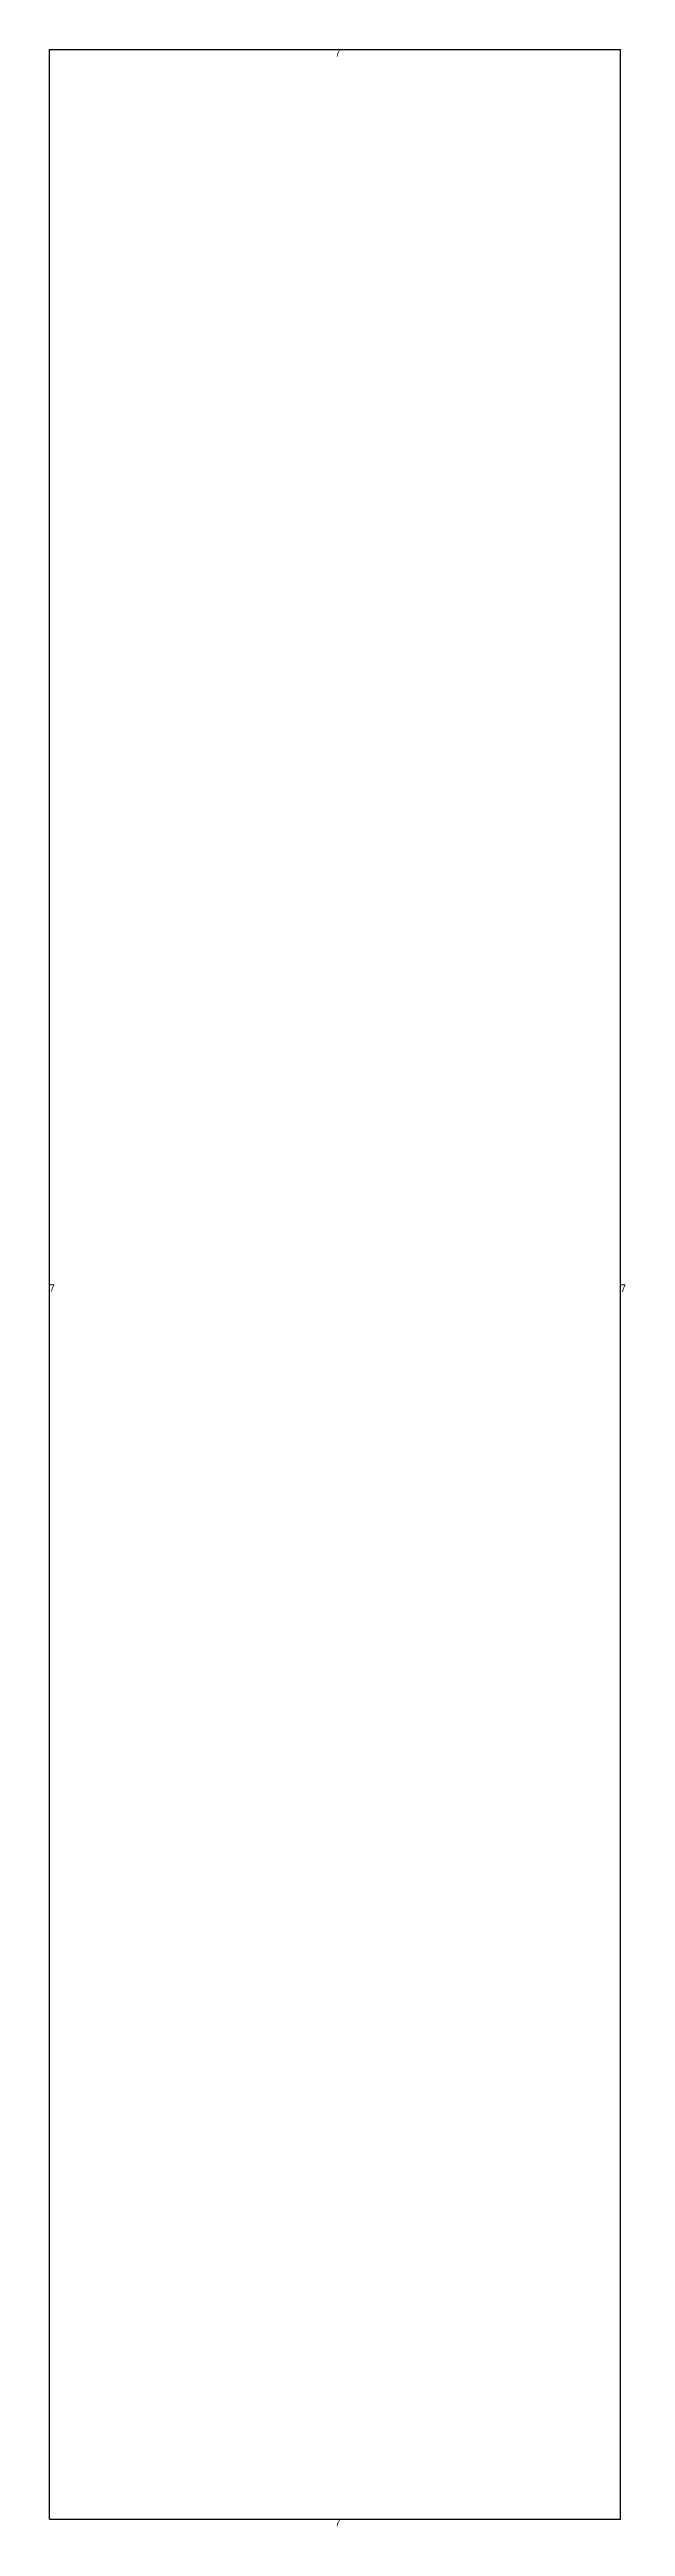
# Model space of a CAD drawing. Header units: metres. Extents: x 7978 to 27144, y 8157 to 45277.
# Drawn here: x 7980 to 8182, y 11558 to 12425 of the extents above; entities that cross this region are included whole.
import ezdxf

# ---------------------------------------------------------------- set-up
doc = ezdxf.new("R2010")
doc.units = ezdxf.units.M
doc.layers.add('WALL_DEBUG', color=7, linetype='Continuous')

msp = doc.modelspace()

# ---------------------------------------------------------------- texts
at = {"layer": 'comp_debug_text', "char_height": 2.5, "attachment_point": 1}
for insert in [(8080, 12425), (7980, 11992.5), (8180, 11992.5), (8080, 11560)]:
    msp.add_mtext('7', dxfattribs=dict(at, insert=insert))

# ---------------------------------------------------------------- linework, layer by layer
at = {"layer": 'WALL_DEBUG'}
for p, q in [((7980, 11560), (7980, 12425)), ((7980, 12425), (8180, 12425)), ((7980, 11560), (7980, 12425)), ((7980, 12425), (8180, 12425)), ((7980, 11560), (7980, 12425)), ((7980, 12425), (8180, 12425)), ((7980, 11560), (7980, 12425)), ((7980, 12425), (8180, 12425)), ((7980, 11560), (7980, 12425)), ((7980, 12425), (8180, 12425)), ((7980, 11560), (7980, 12425)), ((7980, 12425), (8180, 12425)), ((8180, 11560), (8180, 12425)), ((8180, 11560), (8180, 12425)), ((8180, 11560), (8180, 12425)), ((8180, 11560), (8180, 12425)), ((8180, 11560), (8180, 12425)), ((8180, 11560), (8180, 12425)), ((7980, 11560), (8180, 11560)), ((7980, 11560), (8180, 11560)), ((7980, 11560), (8180, 11560)), ((7980, 11560), (8180, 11560)), ((7980, 11560), (8180, 11560)), ((7980, 11560), (8180, 11560))]:
    msp.add_line(p, q, dxfattribs=at)

msp.set_redraw_order([(e.dxf.handle, doc.entitydb.next_handle()) for e in msp.query("TEXT MTEXT ATTDEF DIMENSION ARC_DIMENSION")])  # texts and dimensions are drawn at this point

doc.saveas('drawing.dxf')
